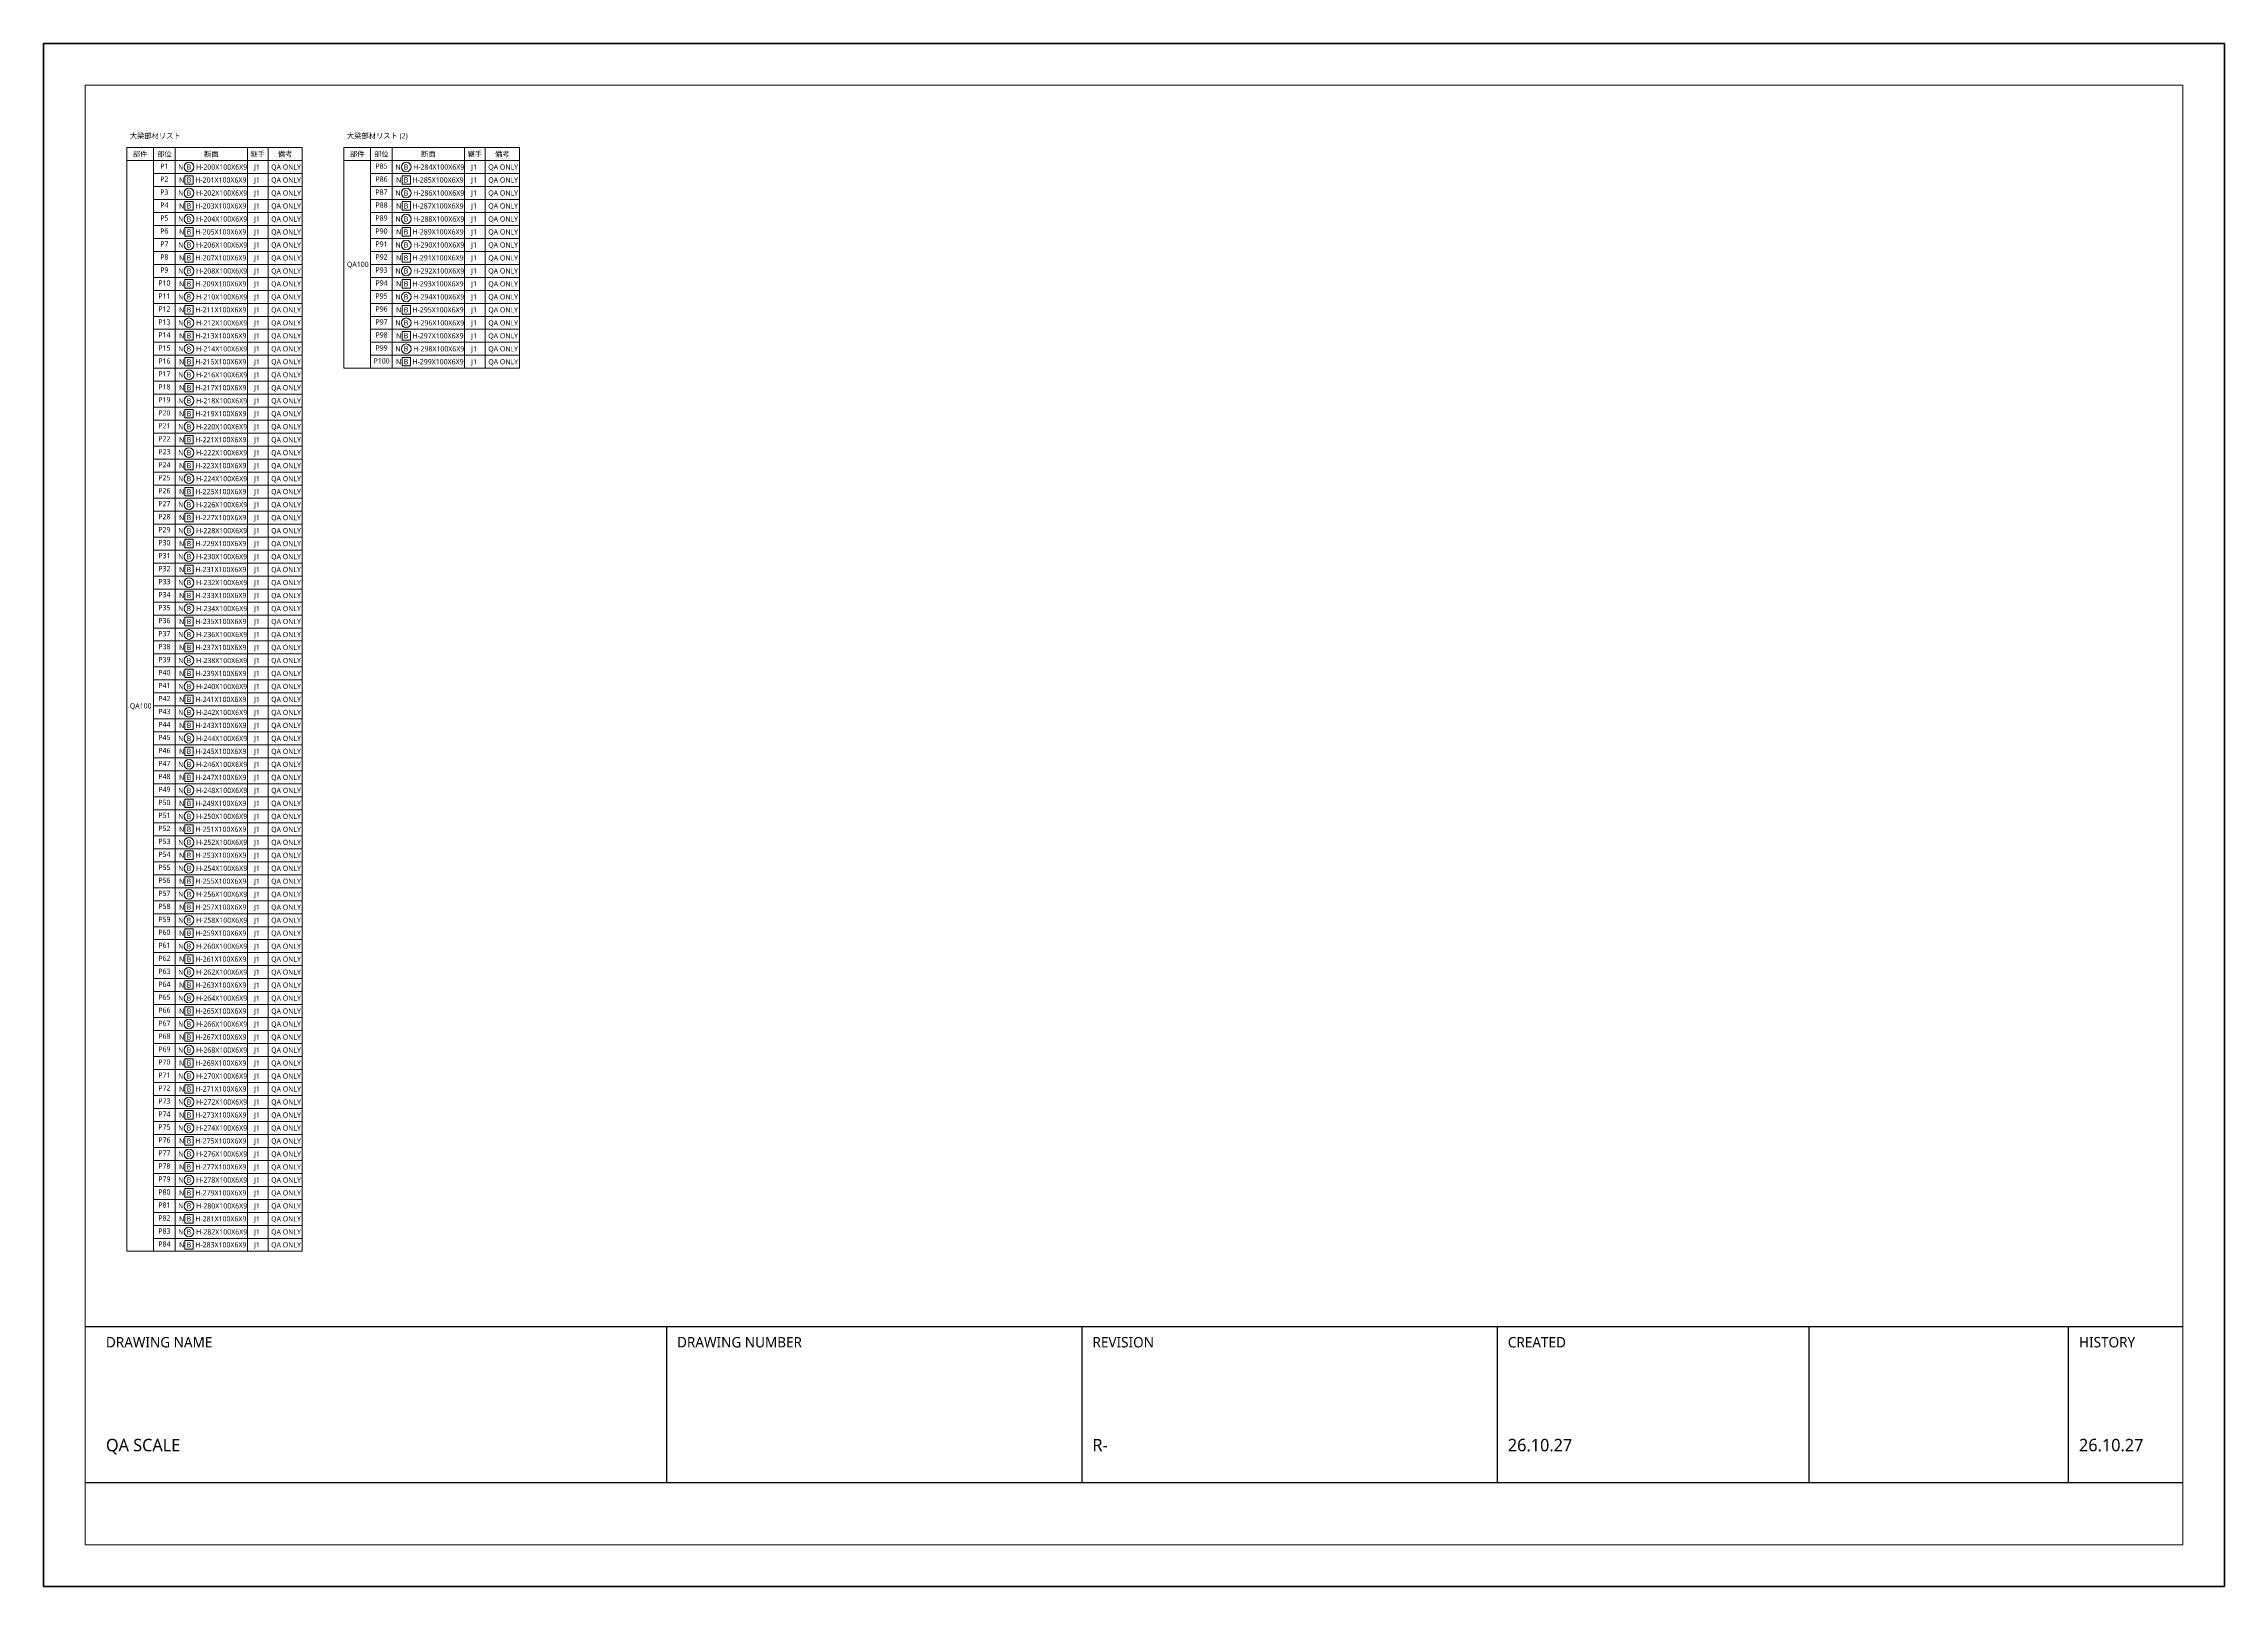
# Model space of a CAD drawing. Header units: millimetres. Extents: x 0 to 63000, y 0 to 44550.
import ezdxf

# ---------------------------------------------------------------- set-up
doc = ezdxf.new("R2010")
doc.units = ezdxf.units.MM
doc.header["$LTSCALE"] = 150
for name, color, linetype in [('FRAME', 7, 'Continuous'), ('FRAME_TEXT', 7, 'Continuous'), ('TABLE_OOBARI', 3, 'Continuous'), ('TEXT', 7, 'Continuous')]:
    doc.layers.add(name, color=color, linetype=linetype)
doc.styles.add('MDG_CJK', font='NotoSansSC-VF.ttf')

# ---------------------------------------------------------------- blocks, each defined once
blk = doc.blocks.new('MDG_MAT_1FA7D49E33FD522B23D7')
at = {"lineweight": 13}
blk.add_circle((2.09, 0.5), 0.936, dxfattribs=at)
at = {"style": 'MDG_CJK'}
for s, p in [('N', (0, 0)), ('B', (1.62, 0))]:
    blk.add_text(s, height=1, dxfattribs=at).set_placement(p)
blk = doc.blocks.new('MDG_MAT_5EB7D1F36CDFFF83779C')
at = {"lineweight": 13}
for p, q in [((2.76, 1.32), (1.16, 1.32)), ((1.16, 1.32), (1.16, -0.32)), ((2.76, -0.32), (2.76, 1.32)), ((1.16, -0.32), (2.76, -0.32))]:
    blk.add_line(p, q, dxfattribs=at)
at = {"style": 'MDG_CJK'}
for s, p in [('N', (0, 0)), ('B', (1.48, 0))]:
    blk.add_text(s, height=1, dxfattribs=at).set_placement(p)

msp = doc.modelspace()

# ---------------------------------------------------------------- linework, layer by layer
at = {"layer": 'FRAME'}
for p, q in [((1200, 7500), (61800, 7500)), ((18000, 3000), (18000, 7500)), ((30000, 3000), (30000, 7500)), ((42000, 3000), (42000, 7500)), ((51000, 3000), (51000, 7500)), ((58500, 3000), (58500, 7500)), ((1200, 3000), (61800, 3000))]:
    msp.add_line(p, q, dxfattribs=at)
at = {"layer": 'FRAME', "lineweight": 35}
msp.add_lwpolyline([(0, 0), (63000, 0), (63000, 44550), (0, 44550)], close=True, dxfattribs=at)
at = {"layer": 'FRAME', "lineweight": 18}
msp.add_lwpolyline([(1200, 1200), (61800, 1200), (61800, 43350), (1200, 43350)], close=True, dxfattribs=at)
at = {"layer": 'TABLE_OOBARI', "lineweight": 13}
for p, q in [((7472, 41550), (2400, 41550)), ((2400, 41550), (2400, 9675)), ((2400, 41175), (7472, 41175)), ((7472, 9675), (7472, 41550)), ((13744, 41550), (8672, 41550)), ((8672, 41550), (8672, 35175)), ((8672, 41175), (13744, 41175)), ((13744, 35175), (13744, 41550)), ((8672, 35175), (13744, 35175)), ((2400, 9675), (7472, 9675))]:
    msp.add_line(p, q, dxfattribs=at)
at = {"layer": 'TABLE_OOBARI', "lineweight": 9}
for p, q in [((3171, 9675), (3171, 41550)), ((3799, 9675), (3799, 41550)), ((5889, 9675), (5889, 41550)), ((6483, 9675), (6483, 41550)), ((9443, 35175), (9443, 41550)), ((10071, 35175), (10071, 41550)), ((12161, 35175), (12161, 41550)), ((12755, 35175), (12755, 41550)), ((3171, 40800), (7472, 40800)), ((3171, 40425), (7472, 40425)), ((9443, 40800), (13744, 40800)), ((9443, 40425), (13744, 40425)), ((3171, 40050), (7472, 40050)), ((9443, 40050), (13744, 40050)), ((3171, 39675), (7472, 39675)), ((3171, 39300), (7472, 39300)), ((9443, 39675), (13744, 39675)), ((9443, 39300), (13744, 39300)), ((3171, 38925), (7472, 38925)), ((3171, 38550), (7472, 38550)), ((9443, 38925), (13744, 38925)), ((9443, 38550), (13744, 38550)), ((3171, 38175), (7472, 38175)), ((3171, 37800), (7472, 37800)), ((9443, 38175), (13744, 38175)), ((9443, 37800), (13744, 37800)), ((3171, 37425), (7472, 37425)), ((9443, 37425), (13744, 37425)), ((3171, 37050), (7472, 37050)), ((3171, 36675), (7472, 36675)), ((9443, 37050), (13744, 37050)), ((9443, 36675), (13744, 36675)), ((3171, 36300), (7472, 36300)), ((3171, 35925), (7472, 35925)), ((9443, 36300), (13744, 36300)), ((9443, 35925), (13744, 35925)), ((3171, 35550), (7472, 35550)), ((9443, 35550), (13744, 35550)), ((3171, 35175), (7472, 35175)), ((3171, 34800), (7472, 34800)), ((8672, 35175), (13744, 35175)), ((3171, 34425), (7472, 34425)), ((3171, 34050), (7472, 34050)), ((3171, 33675), (7472, 33675)), ((3171, 33300), (7472, 33300)), ((3171, 32925), (7472, 32925)), ((3171, 32550), (7472, 32550)), ((3171, 32175), (7472, 32175)), ((3171, 31800), (7472, 31800)), ((3171, 31425), (7472, 31425)), ((3171, 31050), (7472, 31050)), ((3171, 30675), (7472, 30675)), ((3171, 30300), (7472, 30300)), ((3171, 29925), (7472, 29925)), ((3171, 29550), (7472, 29550)), ((3171, 29175), (7472, 29175)), ((3171, 28800), (7472, 28800)), ((3171, 28425), (7472, 28425)), ((3171, 28050), (7472, 28050)), ((3171, 27675), (7472, 27675)), ((3171, 27300), (7472, 27300)), ((3171, 26925), (7472, 26925)), ((3171, 26550), (7472, 26550)), ((3171, 26175), (7472, 26175)), ((3171, 25800), (7472, 25800)), ((3171, 25425), (7472, 25425)), ((3171, 25050), (7472, 25050)), ((3171, 24675), (7472, 24675)), ((3171, 24300), (7472, 24300)), ((3171, 23925), (7472, 23925)), ((3171, 23550), (7472, 23550)), ((3171, 23175), (7472, 23175)), ((3171, 22800), (7472, 22800)), ((3171, 22425), (7472, 22425)), ((3171, 22050), (7472, 22050)), ((3171, 21675), (7472, 21675)), ((3171, 21300), (7472, 21300)), ((3171, 20925), (7472, 20925)), ((3171, 20550), (7472, 20550)), ((3171, 20175), (7472, 20175)), ((3171, 19800), (7472, 19800)), ((3171, 19425), (7472, 19425)), ((3171, 19050), (7472, 19050)), ((3171, 18675), (7472, 18675)), ((3171, 18300), (7472, 18300)), ((3171, 17925), (7472, 17925)), ((3171, 17550), (7472, 17550)), ((3171, 17175), (7472, 17175)), ((3171, 16800), (7472, 16800)), ((3171, 16425), (7472, 16425)), ((3171, 16050), (7472, 16050)), ((3171, 15675), (7472, 15675)), ((3171, 15300), (7472, 15300)), ((3171, 14925), (7472, 14925)), ((3171, 14550), (7472, 14550)), ((3171, 14175), (7472, 14175)), ((3171, 13800), (7472, 13800)), ((3171, 13425), (7472, 13425)), ((3171, 13050), (7472, 13050)), ((3171, 12675), (7472, 12675)), ((3171, 12300), (7472, 12300)), ((3171, 11925), (7472, 11925)), ((3171, 11550), (7472, 11550)), ((3171, 11175), (7472, 11175)), ((3171, 10800), (7472, 10800)), ((3171, 10425), (7472, 10425)), ((2400, 9675), (7472, 9675)), ((3171, 10050), (7472, 10050))]:
    msp.add_line(p, q, dxfattribs=at)

# ---------------------------------------------------------------- block references
at = {"layer": 'TEXT', "xscale": 150, "yscale": 150, "zscale": 150}
for name, p in [('MDG_MAT_1FA7D49E33FD522B23D7', (3889, 40912)), ('MDG_MAT_1FA7D49E33FD522B23D7', (10161, 40912)), ('MDG_MAT_1FA7D49E33FD522B23D7', (3889, 40162)), ('MDG_MAT_5EB7D1F36CDFFF83779C', (3910, 40539)), ('MDG_MAT_1FA7D49E33FD522B23D7', (10161, 40162)), ('MDG_MAT_5EB7D1F36CDFFF83779C', (10182, 40539)), ('MDG_MAT_5EB7D1F36CDFFF83779C', (3910, 39789)), ('MDG_MAT_5EB7D1F36CDFFF83779C', (10182, 39789)), ('MDG_MAT_1FA7D49E33FD522B23D7', (3889, 39412)), ('MDG_MAT_5EB7D1F36CDFFF83779C', (3910, 39039)), ('MDG_MAT_1FA7D49E33FD522B23D7', (10161, 39412)), ('MDG_MAT_5EB7D1F36CDFFF83779C', (10182, 39039)), ('MDG_MAT_1FA7D49E33FD522B23D7', (3889, 38662)), ('MDG_MAT_5EB7D1F36CDFFF83779C', (3910, 38289)), ('MDG_MAT_1FA7D49E33FD522B23D7', (10161, 38662)), ('MDG_MAT_5EB7D1F36CDFFF83779C', (10182, 38289)), ('MDG_MAT_1FA7D49E33FD522B23D7', (3889, 37912)), ('MDG_MAT_1FA7D49E33FD522B23D7', (10161, 37912)), ('MDG_MAT_1FA7D49E33FD522B23D7', (3889, 37162)), ('MDG_MAT_5EB7D1F36CDFFF83779C', (3910, 37539)), ('MDG_MAT_1FA7D49E33FD522B23D7', (10161, 37162)), ('MDG_MAT_5EB7D1F36CDFFF83779C', (10182, 37539)), ('MDG_MAT_1FA7D49E33FD522B23D7', (3889, 36412)), ('MDG_MAT_5EB7D1F36CDFFF83779C', (3910, 36789)), ('MDG_MAT_1FA7D49E33FD522B23D7', (10161, 36412)), ('MDG_MAT_5EB7D1F36CDFFF83779C', (10182, 36789)), ('MDG_MAT_5EB7D1F36CDFFF83779C', (3910, 36039)), ('MDG_MAT_5EB7D1F36CDFFF83779C', (10182, 36039)), ('MDG_MAT_1FA7D49E33FD522B23D7', (3889, 35662)), ('MDG_MAT_5EB7D1F36CDFFF83779C', (3910, 35289)), ('MDG_MAT_1FA7D49E33FD522B23D7', (10161, 35662)), ('MDG_MAT_5EB7D1F36CDFFF83779C', (10182, 35289)), ('MDG_MAT_1FA7D49E33FD522B23D7', (3889, 34912)), ('MDG_MAT_5EB7D1F36CDFFF83779C', (3910, 34539)), ('MDG_MAT_1FA7D49E33FD522B23D7', (3889, 34162)), ('MDG_MAT_1FA7D49E33FD522B23D7', (3889, 33412)), ('MDG_MAT_5EB7D1F36CDFFF83779C', (3910, 33789)), ('MDG_MAT_1FA7D49E33FD522B23D7', (3889, 32662)), ('MDG_MAT_5EB7D1F36CDFFF83779C', (3910, 33039)), ('MDG_MAT_5EB7D1F36CDFFF83779C', (3910, 32289)), ('MDG_MAT_1FA7D49E33FD522B23D7', (3889, 31912)), ('MDG_MAT_5EB7D1F36CDFFF83779C', (3910, 31539)), ('MDG_MAT_1FA7D49E33FD522B23D7', (3889, 31162)), ('MDG_MAT_5EB7D1F36CDFFF83779C', (3910, 30789)), ('MDG_MAT_1FA7D49E33FD522B23D7', (3889, 30412)), ('MDG_MAT_1FA7D49E33FD522B23D7', (3889, 29662)), ('MDG_MAT_5EB7D1F36CDFFF83779C', (3910, 30039)), ('MDG_MAT_1FA7D49E33FD522B23D7', (3889, 28912)), ('MDG_MAT_5EB7D1F36CDFFF83779C', (3910, 29289)), ('MDG_MAT_1FA7D49E33FD522B23D7', (3889, 28162)), ('MDG_MAT_5EB7D1F36CDFFF83779C', (3910, 28539)), ('MDG_MAT_5EB7D1F36CDFFF83779C', (3910, 27789)), ('MDG_MAT_1FA7D49E33FD522B23D7', (3889, 27412)), ('MDG_MAT_5EB7D1F36CDFFF83779C', (3910, 27039)), ('MDG_MAT_1FA7D49E33FD522B23D7', (3889, 26662)), ('MDG_MAT_5EB7D1F36CDFFF83779C', (3910, 26289)), ('MDG_MAT_1FA7D49E33FD522B23D7', (3889, 25912)), ('MDG_MAT_1FA7D49E33FD522B23D7', (3889, 25162)), ('MDG_MAT_5EB7D1F36CDFFF83779C', (3910, 25539)), ('MDG_MAT_1FA7D49E33FD522B23D7', (3889, 24412)), ('MDG_MAT_5EB7D1F36CDFFF83779C', (3910, 24789)), ('MDG_MAT_5EB7D1F36CDFFF83779C', (3910, 24039)), ('MDG_MAT_1FA7D49E33FD522B23D7', (3889, 23662)), ('MDG_MAT_5EB7D1F36CDFFF83779C', (3910, 23289)), ('MDG_MAT_1FA7D49E33FD522B23D7', (3889, 22912)), ('MDG_MAT_5EB7D1F36CDFFF83779C', (3910, 22539)), ('MDG_MAT_1FA7D49E33FD522B23D7', (3889, 22162)), ('MDG_MAT_1FA7D49E33FD522B23D7', (3889, 21412)), ('MDG_MAT_5EB7D1F36CDFFF83779C', (3910, 21789)), ('MDG_MAT_1FA7D49E33FD522B23D7', (3889, 20662)), ('MDG_MAT_5EB7D1F36CDFFF83779C', (3910, 21039)), ('MDG_MAT_5EB7D1F36CDFFF83779C', (3910, 20289)), ('MDG_MAT_1FA7D49E33FD522B23D7', (3889, 19912)), ('MDG_MAT_5EB7D1F36CDFFF83779C', (3910, 19539)), ('MDG_MAT_1FA7D49E33FD522B23D7', (3889, 19162)), ('MDG_MAT_5EB7D1F36CDFFF83779C', (3910, 18789)), ('MDG_MAT_1FA7D49E33FD522B23D7', (3889, 18412)), ('MDG_MAT_1FA7D49E33FD522B23D7', (3889, 17662)), ('MDG_MAT_5EB7D1F36CDFFF83779C', (3910, 18039)), ('MDG_MAT_1FA7D49E33FD522B23D7', (3889, 16912)), ('MDG_MAT_5EB7D1F36CDFFF83779C', (3910, 17289)), ('MDG_MAT_5EB7D1F36CDFFF83779C', (3910, 16539)), ('MDG_MAT_1FA7D49E33FD522B23D7', (3889, 16162)), ('MDG_MAT_5EB7D1F36CDFFF83779C', (3910, 15789)), ('MDG_MAT_1FA7D49E33FD522B23D7', (3889, 15412)), ('MDG_MAT_5EB7D1F36CDFFF83779C', (3910, 15039)), ('MDG_MAT_1FA7D49E33FD522B23D7', (3889, 14662)), ('MDG_MAT_1FA7D49E33FD522B23D7', (3889, 13912)), ('MDG_MAT_5EB7D1F36CDFFF83779C', (3910, 14289)), ('MDG_MAT_1FA7D49E33FD522B23D7', (3889, 13162)), ('MDG_MAT_5EB7D1F36CDFFF83779C', (3910, 13539)), ('MDG_MAT_1FA7D49E33FD522B23D7', (3889, 12412)), ('MDG_MAT_5EB7D1F36CDFFF83779C', (3910, 12789)), ('MDG_MAT_5EB7D1F36CDFFF83779C', (3910, 12039)), ('MDG_MAT_1FA7D49E33FD522B23D7', (3889, 11662)), ('MDG_MAT_5EB7D1F36CDFFF83779C', (3910, 11289)), ('MDG_MAT_1FA7D49E33FD522B23D7', (3889, 10912)), ('MDG_MAT_5EB7D1F36CDFFF83779C', (3910, 10539)), ('MDG_MAT_1FA7D49E33FD522B23D7', (3889, 10162)), ('MDG_MAT_5EB7D1F36CDFFF83779C', (3910, 9789))]:
    msp.add_blockref(name, p, dxfattribs=at)

# ---------------------------------------------------------------- texts
at = {"layer": 'FRAME_TEXT', "style": 'MDG_CJK'}
for s, height, p in [('DRAWING NAME', 300, (1800, 6900)), ('DRAWING NUMBER', 300, (18300, 6900)), ('REVISION', 300, (30300, 6900)), ('CREATED', 300, (42300, 6900)), ('HISTORY', 300, (58800, 6900)), ('QA SCALE', 360, (1800, 3900)), ('R-', 360, (30300, 3900)), ('26.10.27', 360, (42300, 3900)), ('26.10.27', 360, (58800, 3900))]:
    msp.add_text(s, height=height, dxfattribs=at).set_placement(p)
at = {"layer": 'TEXT', "style": 'MDG_CJK'}
for s, p in [('大梁部材リスト', (2490, 41812)), ('大梁部材リスト (2)', (8762, 41812)), ('部件', (2579, 41288)), ('部位', (3278, 41288)), ('P1', (3369, 40938)), ('H-200X100X6X9', (4404, 40912)), ('断面', (4637, 41288)), ('継手', (5979, 41288)), ('J1', (6080, 40912)), ('QA ONLY', (6574, 40912)), ('備考', (6771, 41288)), ('部件', (8851, 41288)), ('部位', (9550, 41288)), ('P85', (9587, 40938)), ('H-284X100X6X9', (10676, 40912)), ('断面', (10909, 41288)), ('継手', (12251, 41288)), ('J1', (12352, 40912)), ('QA ONLY', (12846, 40912)), ('備考', (13043, 41288)), ('P2', (3369, 40563)), ('P3', (3369, 40188)), ('H-201X100X6X9', (4383, 40539)), ('J1', (6080, 40538)), ('QA ONLY', (6574, 40538)), ('P86', (9587, 40563)), ('P87', (9587, 40188)), ('H-285X100X6X9', (10656, 40539)), ('J1', (12352, 40538)), ('QA ONLY', (12846, 40538)), ('P4', (3369, 39813)), ('H-203X100X6X9', (4383, 39789)), ('H-202X100X6X9', (4404, 40162)), ('J1', (6080, 40162)), ('J1', (6080, 39788)), ('QA ONLY', (6574, 40162)), ('QA ONLY', (6574, 39788)), ('P88', (9587, 39813)), ('H-287X100X6X9', (10656, 39789)), ('H-286X100X6X9', (10676, 40162)), ('J1', (12352, 40162)), ('J1', (12352, 39788)), ('QA ONLY', (12846, 40162)), ('QA ONLY', (12846, 39788)), ('P5', (3369, 39438)), ('P6', (3369, 39063)), ('H-205X100X6X9', (4383, 39039)), ('H-204X100X6X9', (4404, 39412)), ('J1', (6080, 39412)), ('J1', (6080, 39038)), ('QA ONLY', (6574, 39412)), ('QA ONLY', (6574, 39038)), ('P89', (9587, 39438)), ('P90', (9587, 39063)), ('H-289X100X6X9', (10656, 39039)), ('H-288X100X6X9', (10676, 39412)), ('J1', (12352, 39412)), ('J1', (12352, 39038)), ('QA ONLY', (12846, 39412)), ('QA ONLY', (12846, 39038)), ('P7', (3369, 38688)), ('P8', (3369, 38313)), ('H-207X100X6X9', (4383, 38289)), ('H-206X100X6X9', (4404, 38662)), ('J1', (6080, 38662)), ('J1', (6080, 38288)), ('QA ONLY', (6574, 38662)), ('QA ONLY', (6574, 38288)), ('P91', (9587, 38688)), ('P92', (9587, 38313)), ('H-291X100X6X9', (10656, 38289)), ('H-290X100X6X9', (10676, 38662)), ('J1', (12352, 38662)), ('J1', (12352, 38288)), ('QA ONLY', (12846, 38662)), ('QA ONLY', (12846, 38288)), ('P9', (3369, 37938)), ('H-208X100X6X9', (4404, 37912)), ('J1', (6080, 37912)), ('QA ONLY', (6574, 37912)), ('QA100', (8763, 38100)), ('P93', (9587, 37938)), ('H-292X100X6X9', (10676, 37912)), ('J1', (12352, 37912)), ('QA ONLY', (12846, 37912)), ('P10', (3315, 37563)), ('P11', (3315, 37188)), ('H-209X100X6X9', (4383, 37539)), ('H-210X100X6X9', (4404, 37162)), ('J1', (6080, 37538)), ('J1', (6080, 37162)), ('QA ONLY', (6574, 37538)), ('QA ONLY', (6574, 37162)), ('P94', (9587, 37563)), ('P95', (9587, 37188)), ('H-293X100X6X9', (10656, 37539)), ('H-294X100X6X9', (10676, 37162)), ('J1', (12352, 37538)), ('J1', (12352, 37162)), ('QA ONLY', (12846, 37538)), ('QA ONLY', (12846, 37162)), ('P12', (3315, 36813)), ('P13', (3315, 36438)), ('H-211X100X6X9', (4383, 36789)), ('H-212X100X6X9', (4404, 36412)), ('J1', (6080, 36788)), ('J1', (6080, 36412)), ('QA ONLY', (6574, 36788)), ('QA ONLY', (6574, 36412)), ('P96', (9587, 36813)), ('P97', (9587, 36438)), ('H-295X100X6X9', (10656, 36789)), ('H-296X100X6X9', (10676, 36412)), ('J1', (12352, 36788)), ('J1', (12352, 36412)), ('QA ONLY', (12846, 36788)), ('QA ONLY', (12846, 36412)), ('P14', (3315, 36063)), ('H-213X100X6X9', (4383, 36039)), ('J1', (6080, 36038)), ('QA ONLY', (6574, 36038)), ('P98', (9587, 36063)), ('H-297X100X6X9', (10656, 36039)), ('J1', (12352, 36038)), ('QA ONLY', (12846, 36038)), ('P15', (3315, 35688)), ('P16', (3315, 35313)), ('H-215X100X6X9', (4383, 35289)), ('H-214X100X6X9', (4404, 35662)), ('J1', (6080, 35662)), ('J1', (6080, 35288)), ('QA ONLY', (6574, 35662)), ('QA ONLY', (6574, 35288)), ('P100', (9533, 35313)), ('P99', (9587, 35688)), ('H-299X100X6X9', (10656, 35289)), ('H-298X100X6X9', (10676, 35662)), ('J1', (12352, 35662)), ('J1', (12352, 35288)), ('QA ONLY', (12846, 35662)), ('QA ONLY', (12846, 35288)), ('P17', (3315, 34938)), ('P18', (3315, 34563)), ('H-217X100X6X9', (4383, 34539)), ('H-216X100X6X9', (4404, 34912)), ('J1', (6080, 34912)), ('J1', (6080, 34538)), ('QA ONLY', (6574, 34912)), ('QA ONLY', (6574, 34538)), ('P19', (3315, 34188)), ('H-218X100X6X9', (4404, 34162)), ('J1', (6080, 34162)), ('QA ONLY', (6574, 34162)), ('P20', (3315, 33813)), ('P21', (3315, 33438)), ('H-219X100X6X9', (4383, 33789)), ('H-220X100X6X9', (4404, 33412)), ('J1', (6080, 33788)), ('J1', (6080, 33412)), ('QA ONLY', (6574, 33788)), ('QA ONLY', (6574, 33412)), ('P22', (3315, 33063)), ('P23', (3315, 32688)), ('H-221X100X6X9', (4383, 33039)), ('H-222X100X6X9', (4404, 32662)), ('J1', (6080, 33038)), ('J1', (6080, 32662)), ('QA ONLY', (6574, 33038)), ('QA ONLY', (6574, 32662)), ('P24', (3315, 32313)), ('H-223X100X6X9', (4383, 32289)), ('J1', (6080, 32288)), ('QA ONLY', (6574, 32288)), ('P25', (3315, 31938)), ('P26', (3315, 31563)), ('H-225X100X6X9', (4383, 31539)), ('H-224X100X6X9', (4404, 31912)), ('J1', (6080, 31912)), ('J1', (6080, 31538)), ('QA ONLY', (6574, 31912)), ('QA ONLY', (6574, 31538)), ('P27', (3315, 31188)), ('P28', (3315, 30813)), ('H-227X100X6X9', (4383, 30789)), ('H-226X100X6X9', (4404, 31162)), ('J1', (6080, 31162)), ('J1', (6080, 30788)), ('QA ONLY', (6574, 31162)), ('QA ONLY', (6574, 30788)), ('P29', (3315, 30438)), ('H-228X100X6X9', (4404, 30412)), ('J1', (6080, 30412)), ('QA ONLY', (6574, 30412)), ('P30', (3315, 30063)), ('P31', (3315, 29688)), ('H-229X100X6X9', (4383, 30039)), ('H-230X100X6X9', (4404, 29662)), ('J1', (6080, 30038)), ('J1', (6080, 29662)), ('QA ONLY', (6574, 30038)), ('QA ONLY', (6574, 29662)), ('P32', (3315, 29313)), ('P33', (3315, 28938)), ('H-231X100X6X9', (4383, 29289)), ('H-232X100X6X9', (4404, 28912)), ('J1', (6080, 29288)), ('J1', (6080, 28912)), ('QA ONLY', (6574, 29288)), ('QA ONLY', (6574, 28912)), ('P34', (3315, 28563)), ('H-233X100X6X9', (4383, 28539)), ('J1', (6080, 28538)), ('QA ONLY', (6574, 28538)), ('P35', (3315, 28188)), ('P36', (3315, 27813)), ('H-235X100X6X9', (4383, 27789)), ('H-234X100X6X9', (4404, 28162)), ('J1', (6080, 28162)), ('J1', (6080, 27788)), ('QA ONLY', (6574, 28162)), ('QA ONLY', (6574, 27788)), ('P37', (3315, 27438)), ('P38', (3315, 27063)), ('H-237X100X6X9', (4383, 27039)), ('H-236X100X6X9', (4404, 27412)), ('J1', (6080, 27412)), ('J1', (6080, 27038)), ('QA ONLY', (6574, 27412)), ('QA ONLY', (6574, 27038)), ('P39', (3315, 26688)), ('P40', (3315, 26313)), ('H-238X100X6X9', (4404, 26662)), ('J1', (6080, 26662)), ('QA ONLY', (6574, 26662)), ('P41', (3315, 25938)), ('H-239X100X6X9', (4383, 26289)), ('H-240X100X6X9', (4404, 25912)), ('J1', (6080, 26288)), ('J1', (6080, 25912)), ('QA ONLY', (6574, 26288)), ('QA ONLY', (6574, 25912)), ('QA100', (2491, 25350)), ('P42', (3315, 25563)), ('P43', (3315, 25188)), ('H-241X100X6X9', (4383, 25539)), ('H-242X100X6X9', (4404, 25162)), ('J1', (6080, 25538)), ('J1', (6080, 25162)), ('QA ONLY', (6574, 25538)), ('QA ONLY', (6574, 25162)), ('P44', (3315, 24813)), ('P45', (3315, 24438)), ('H-243X100X6X9', (4383, 24789)), ('J1', (6080, 24788)), ('QA ONLY', (6574, 24788)), ('P46', (3315, 24063)), ('H-245X100X6X9', (4383, 24039)), ('H-244X100X6X9', (4404, 24412)), ('J1', (6080, 24412)), ('J1', (6080, 24038)), ('QA ONLY', (6574, 24412)), ('QA ONLY', (6574, 24038)), ('P47', (3315, 23688)), ('P48', (3315, 23313)), ('H-247X100X6X9', (4383, 23289)), ('H-246X100X6X9', (4404, 23662)), ('J1', (6080, 23662)), ('J1', (6080, 23288)), ('QA ONLY', (6574, 23662)), ('QA ONLY', (6574, 23288)), ('P49', (3315, 22938)), ('P50', (3315, 22563)), ('H-249X100X6X9', (4383, 22539)), ('H-248X100X6X9', (4404, 22912)), ('J1', (6080, 22912)), ('J1', (6080, 22538)), ('QA ONLY', (6574, 22912)), ('QA ONLY', (6574, 22538)), ('P51', (3315, 22188)), ('H-250X100X6X9', (4404, 22162)), ('J1', (6080, 22162)), ('QA ONLY', (6574, 22162)), ('P52', (3315, 21813)), ('P53', (3315, 21438)), ('H-251X100X6X9', (4383, 21789)), ('H-252X100X6X9', (4404, 21412)), ('J1', (6080, 21788)), ('J1', (6080, 21412)), ('QA ONLY', (6574, 21788)), ('QA ONLY', (6574, 21412)), ('P54', (3315, 21063)), ('P55', (3315, 20688)), ('H-253X100X6X9', (4383, 21039)), ('H-254X100X6X9', (4404, 20662)), ('J1', (6080, 21038)), ('J1', (6080, 20662)), ('QA ONLY', (6574, 21038)), ('QA ONLY', (6574, 20662)), ('P56', (3315, 20313)), ('H-255X100X6X9', (4383, 20289)), ('J1', (6080, 20288)), ('QA ONLY', (6574, 20288)), ('P57', (3315, 19938)), ('P58', (3315, 19563)), ('H-257X100X6X9', (4383, 19539)), ('H-256X100X6X9', (4404, 19912)), ('J1', (6080, 19912)), ('J1', (6080, 19538)), ('QA ONLY', (6574, 19912)), ('QA ONLY', (6574, 19538)), ('P59', (3315, 19188)), ('P60', (3315, 18813)), ('H-259X100X6X9', (4383, 18789)), ('H-258X100X6X9', (4404, 19162)), ('J1', (6080, 19162)), ('J1', (6080, 18788)), ('QA ONLY', (6574, 19162)), ('QA ONLY', (6574, 18788)), ('P61', (3315, 18438)), ('H-260X100X6X9', (4404, 18412)), ('J1', (6080, 18412)), ('QA ONLY', (6574, 18412)), ('P62', (3315, 18063)), ('P63', (3315, 17688)), ('H-261X100X6X9', (4383, 18039)), ('H-262X100X6X9', (4404, 17662)), ('J1', (6080, 18038)), ('J1', (6080, 17662)), ('QA ONLY', (6574, 18038)), ('QA ONLY', (6574, 17662)), ('P64', (3315, 17313)), ('P65', (3315, 16938)), ('H-263X100X6X9', (4383, 17289)), ('H-264X100X6X9', (4404, 16912)), ('J1', (6080, 17288)), ('J1', (6080, 16912)), ('QA ONLY', (6574, 17288)), ('QA ONLY', (6574, 16912)), ('P66', (3315, 16563)), ('H-265X100X6X9', (4383, 16539)), ('J1', (6080, 16538)), ('QA ONLY', (6574, 16538)), ('P67', (3315, 16188)), ('P68', (3315, 15813)), ('H-267X100X6X9', (4383, 15789)), ('H-266X100X6X9', (4404, 16162)), ('J1', (6080, 16162)), ('J1', (6080, 15788)), ('QA ONLY', (6574, 16162)), ('QA ONLY', (6574, 15788)), ('P69', (3315, 15438)), ('P70', (3315, 15063)), ('H-269X100X6X9', (4383, 15039)), ('H-268X100X6X9', (4404, 15412)), ('J1', (6080, 15412)), ('J1', (6080, 15038)), ('QA ONLY', (6574, 15412)), ('QA ONLY', (6574, 15038)), ('P71', (3315, 14688)), ('H-270X100X6X9', (4404, 14662)), ('J1', (6080, 14662)), ('QA ONLY', (6574, 14662)), ('P72', (3315, 14313)), ('P73', (3315, 13938)), ('H-271X100X6X9', (4383, 14289)), ('H-272X100X6X9', (4404, 13912)), ('J1', (6080, 14288)), ('J1', (6080, 13912)), ('QA ONLY', (6574, 14288)), ('QA ONLY', (6574, 13912)), ('P74', (3315, 13563)), ('P75', (3315, 13188)), ('H-273X100X6X9', (4383, 13539)), ('H-274X100X6X9', (4404, 13162)), ('J1', (6080, 13538)), ('J1', (6080, 13162)), ('QA ONLY', (6574, 13538)), ('QA ONLY', (6574, 13162)), ('P76', (3315, 12813)), ('H-275X100X6X9', (4383, 12789)), ('J1', (6080, 12788)), ('QA ONLY', (6574, 12788)), ('P77', (3315, 12438)), ('P78', (3315, 12063)), ('H-277X100X6X9', (4383, 12039)), ('H-276X100X6X9', (4404, 12412)), ('J1', (6080, 12412)), ('J1', (6080, 12038)), ('QA ONLY', (6574, 12412)), ('QA ONLY', (6574, 12038)), ('P79', (3315, 11688)), ('P80', (3315, 11313)), ('H-279X100X6X9', (4383, 11289)), ('H-278X100X6X9', (4404, 11662)), ('J1', (6080, 11662)), ('J1', (6080, 11288)), ('QA ONLY', (6574, 11662)), ('QA ONLY', (6574, 11288)), ('P81', (3315, 10938)), ('P82', (3315, 10563)), ('H-280X100X6X9', (4404, 10912)), ('J1', (6080, 10912)), ('QA ONLY', (6574, 10912)), ('P83', (3315, 10188)), ('H-281X100X6X9', (4383, 10539)), ('H-282X100X6X9', (4404, 10162)), ('J1', (6080, 10538)), ('J1', (6080, 10162)), ('QA ONLY', (6574, 10538)), ('QA ONLY', (6574, 10162)), ('P84', (3315, 9813)), ('H-283X100X6X9', (4383, 9789)), ('J1', (6080, 9788)), ('QA ONLY', (6574, 9788))]:
    msp.add_text(s, height=150, dxfattribs=at).set_placement(p)

doc.saveas('drawing.dxf')
